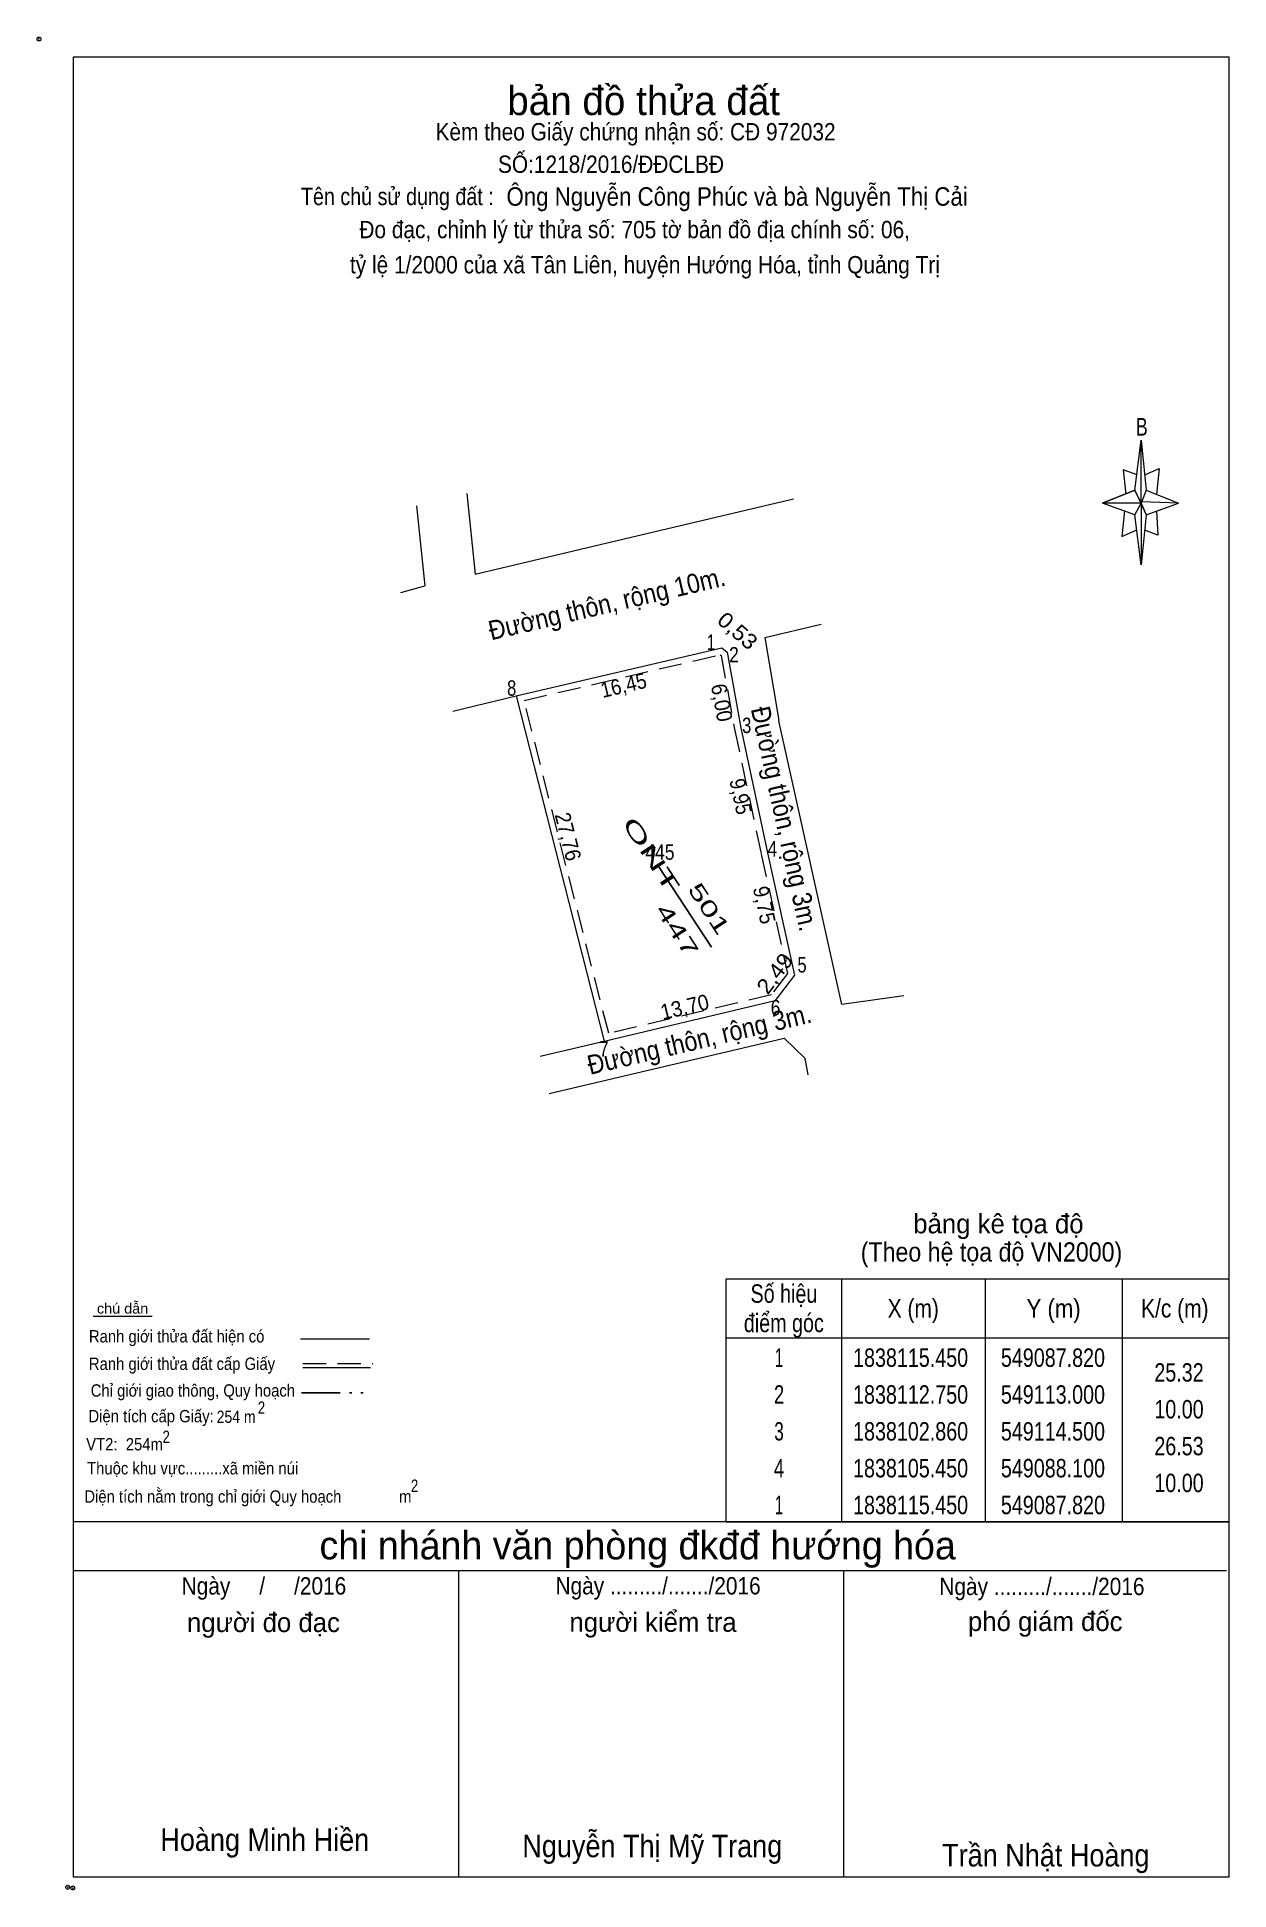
# Model space of a CAD drawing. Header units: metres. Extents: x 549302 to 550096, y 1838230 to 1838380.
# Drawn here: x 549301.8 to 549394.7, y 1838235.3 to 1838379.6 of the extents above; entities that cross this region are included whole.
import ezdxf
from ezdxf.enums import TextEntityAlignment as Align

# ---------------------------------------------------------------- set-up
doc = ezdxf.new("R2010")
doc.units = ezdxf.units.M
doc.header["$LTSCALE"] = 0.6
doc.header["$PDMODE"] = 32
doc.header["$PDSIZE"] = 0.3
for name, pattern in [('DASH_DOUBLE_DOT', [9.2, 5, -1.2, 0.3, -1.2, 0.3, -1.2]), ('DOTTED', [1.5, 0.3, -1.2]), ('MEDIUM_DASHED', [4.5, 3, -1.5])]:
    doc.linetypes.add(name, pattern=pattern)
for name, color, linetype, lineweight in [('1', 7, 'DOTTED', 13), ('13', 7, 'Continuous', 25), ('18', 7, 'Continuous', 25), ('23', 7, 'Continuous', 13), ('28', 7, 'Continuous', 13), ('63', 7, 'Continuous', 13)]:
    doc.layers.add(name, color=color, linetype=linetype, lineweight=lineweight)

msp = doc.modelspace()

# ---------------------------------------------------------------- texts
at = {"layer": '1', "width": 0.85}
msp.add_text('445', height=1.2, dxfattribs=at).set_placement((549350.34, 1838315.52), align=Align.CENTER)
at = {"layer": '13', "width": 1.95}
msp.add_text('ONT ', height=1.2, rotation=303.098, dxfattribs=at).set_placement((549351.4245, 1838312.0953), align=Align.RIGHT)
msp.add_text('ONT ', height=1.2, rotation=303.098, dxfattribs=at).set_placement((549351.4245, 1838312.0953), align=Align.RIGHT)
msp.add_text('ONT ', height=1.2, rotation=303.098, dxfattribs=at).set_placement((549351.4245, 1838312.0953), align=Align.RIGHT)
at = {"layer": '13'}
for s, width, p in [('501', 1.65, (549353.6674, 1838311.3876)), ('501', 1.65, (549353.6674, 1838311.3876)), ('501', 1.65, (549353.6674, 1838311.3876)), ('447', 1.7, (549351.1961, 1838309.7076)), ('447', 1.7, (549351.1961, 1838309.7076)), ('447', 1.7, (549351.1961, 1838309.7076))]:
    msp.add_text(s, height=1.2, rotation=303.098, dxfattribs=dict(at, width=width)).set_placement(p, align=Align.CENTER)
at = {"layer": '28'}
for s, height, p in [('bản đồ thửa đất', 2.25, (549349.075, 1838373.53)), ('bảng kê tọa độ', 1.5, (549376.71, 1838286.42)), ('chi nhánh văn phòng đkđđ hướng hóa', 2.187, (549348.605, 1838261.02)), ('người đo đạc', 1.5, (549319.455, 1838255.36)), ('người kiểm tra', 1.5, (549349.805, 1838255.38)), ('phó giám đốc', 1.5, (549380.36, 1838255.44))]:
    msp.add_text(s, height=height, dxfattribs=at).set_placement(p, align=Align.CENTER)
for s, height, width, p in [('Kèm theo Giấy chứng nhận số: CĐ 972032', 1.35, 0.9, (549348.445, 1838371.56)), ('SỐ:1218/2016/ĐĐCLBĐ', 1.35, 0.9, (549346.53, 1838369.03)), ('Tên chủ sử dụng đất :', 1.35, 0.85, (549329.885, 1838366.52)), ('Đo đạc, chỉnh lý từ thửa số: 705 tờ bản đồ địa chính số: 06,', 1.35, 0.9, (549348.375, 1838363.94)), (' tỷ lệ 1/2000 của xã Tân Liên, huyện Hướng Hóa, tỉnh Quảng Trị', 1.35, 0.9, (549348.95, 1838361.2)), ('B', 1.378, 0.75, (549387.88, 1838348.56)), ('(Theo hệ tọa độ VN2000)', 1.5, 0.9, (549376.17, 1838284.22)), ('chú dẫn', 0.8, 1.05, (549308.48, 1838280.17)), ('Ranh giới thửa đất hiện có ', 0.96, 0.9, (549312.855, 1838277.92)), ('Ranh giới thửa đất cấp Giấy', 0.96, 0.9, (549313.11, 1838275.78)), ('Chỉ giới giao thông, Quy hoạch', 0.96, 0.9, (549313.96, 1838273.7)), ('Diện tích cấp Giấy: ', 0.96, 0.9, (549310.865, 1838271.7)), ('254 m ', 0.96, 0.85, (549317.48, 1838271.65)), ('2', 0.96, 0.8, (549319.3, 1838272.36)), ('2', 0.96, 0.8, (549319.3, 1838272.36)), ('2', 0.96, 0.8, (549311.88, 1838270.09)), (' VT2:  254m ', 0.96, 0.9, (549308.635, 1838269.51)), ('Thuộc khu vực.........xã miền núi', 0.96, 0.9, (549313.94, 1838267.64)), ('Diện tích nằm trong chỉ giới Quy hoạch              m', 0.96, 0.9, (549318.245, 1838265.44)), ('2', 0.96, 0.8, (549331.23, 1838266.28)), ('Ngày     /     /2016', 1.35, 0.9, (549319.495, 1838258.28)), ('Ngày ........./......./2016', 1.35, 0.9, (549350.2, 1838258.29)), ('Ngày ........./......./2016', 1.35, 0.9, (549380.1, 1838258.24)), ('Hoàng Minh Hiền', 1.75, 0.9, (549319.56, 1838238.31)), ('Nguyễn Thị Mỹ Trang', 1.75, 0.9, (549349.75, 1838237.82)), ('Trần Nhật Hoàng', 1.75, 0.9, (549380.405, 1838237.1))]:
    msp.add_text(s, height=height, dxfattribs=dict(at, width=width)).set_placement(p, align=Align.CENTER)
at = {"layer": '28', "width": 0.9}
msp.add_text('Ông Nguyễn Công Phúc và bà Nguyễn Thị Cải', height=1.44, dxfattribs=at).set_placement((549338.39, 1838366.47))
at = {"layer": '63'}
for s, height, rotation, width, p in [('Đường thôn, rộng 10m.', 1.5, 13.141, 0.9, (549346.3745, 1838334.7538)), ('0,53', 1.2, 318.814, 1.1, (549355.9949, 1838332.9082)), ('16,45', 1.2, 13.141, 0.9, (549347.6436, 1838328.5334)), ('6,00', 1.2, 280.373, 0.95, (549354.573, 1838327.653)), ('Đường thôn, rộng 3m.', 1.5, 282.382, 0.9, (549359.3256, 1838318.5608)), ('9,95', 1.2, 282.067, 0.9, (549356.0435, 1838320.3304)), ('27,76', 1.2, 284.267, 0.95, (549342.6059, 1838317.1779)), ('9,75', 1.2, 282.382, 0.95, (549357.892, 1838311.8687)), ('2,49', 1.2, 52.992, 1.1, (549359.7708, 1838306.3038)), ('13,70', 1.2, 13.296, 0.95, (549352.407, 1838303.4741)), ('Đường thôn, rộng 3m.', 1.5, 13.296, 0.9, (549353.5825, 1838300.8158))]:
    msp.add_text(s, height=height, rotation=rotation, dxfattribs=dict(at, width=width)).set_placement(p, align=Align.CENTER)
for s, height, width, p in [(' 1', 1.2, 0.75, (549354.66, 1838331.87)), (' 2', 1.2, 0.85, (549356.49, 1838330.89)), (' 8', 1.2, 0.8, (549339.15, 1838328.3)), (' 3', 1.2, 0.8, (549357.46, 1838325.39)), (' 4', 1.2, 0.85, (549359.48, 1838315.77)), (' 5', 1.2, 0.8, (549361.77, 1838306.74)), (' 6', 1.2, 0.85, (549359.73, 1838303.4)), (' 7', 1.2, 0.8, (549346.34, 1838300.19)), ('25.32', 1.435, 0.8, (549392.7, 1838274.87)), ('10.00', 1.435, 0.8, (549392.7, 1838272)), ('26.53', 1.435, 0.8, (549392.7, 1838269.13)), ('10.00', 1.435, 0.8, (549392.7, 1838266.26))]:
    msp.add_text(s, height=height, dxfattribs=dict(at, width=width)).set_placement(p, align=Align.RIGHT)
for s, width, p in [('Số hiệu', 0.8, (549360.005, 1838281.01)), ('X (m)', 0.85, (549370.08, 1838279.86)), ('Y (m)', 0.9, (549381.01, 1838279.86)), ('K/c (m)', 0.85, (549390.455, 1838279.86)), ('điểm góc', 0.8, (549359.995, 1838278.72)), ('1', 0.6, (549359.615, 1838276.02)), ('1838115.450', 0.8, (549369.87, 1838276.02)), ('549087.820', 0.8, (549380.96, 1838276.02)), ('2', 0.75, (549359.625, 1838273.15)), ('1838112.750', 0.8, (549369.87, 1838273.15)), ('549113.000', 0.8, (549380.96, 1838273.15)), ('3', 0.7, (549359.62, 1838270.28)), ('1838102.860', 0.8, (549369.87, 1838270.28)), ('549114.500', 0.8, (549380.96, 1838270.28)), ('4', 0.75, (549359.62, 1838267.41)), ('1838105.450', 0.8, (549369.87, 1838267.41)), ('549088.100', 0.8, (549380.96, 1838267.41)), ('1', 0.6, (549359.615, 1838264.54)), ('1838115.450', 0.8, (549369.87, 1838264.54)), ('549087.820', 0.8, (549380.96, 1838264.54))]:
    msp.add_text(s, height=1.435, dxfattribs=dict(at, width=width)).set_placement(p, align=Align.CENTER)

# ---------------------------------------------------------------- linework, layer by layer
at = {"layer": '1', "linetype": 'MEDIUM_DASHED'}
msp.add_lwpolyline([(549355.03, 1838331.49), (549355.11, 1838331.43), (549356.16, 1838325.69), (549358.24, 1838315.95), (549360.28, 1838306.66), (549359.03, 1838305), (549346.35, 1838302), (549339.76, 1838327.93)], close=True, dxfattribs=at)
at = {"layer": '13'}
msp.add_line((549350.27, 1838314.97), (549354.35, 1838308.71), dxfattribs=at)
msp.add_line((549350.27, 1838314.97), (549354.35, 1838308.71), dxfattribs=at)
msp.add_line((549350.27, 1838314.97), (549354.35, 1838308.71), dxfattribs=at)
at = {"layer": '18', "lineweight": 13}
for p, q in [((549335.3, 1838344.05), (549335.96, 1838337.77)), ((549331.38, 1838343.1), (549332.03, 1838336.85)), ((549330.15, 1838336.33), (549332.03, 1838336.85)), ((549358.51, 1838332.83), (549362.91, 1838333.87)), ((549355.57, 1838331.69), (549356.65, 1838325.79)), ((549334.22, 1838327.1), (549339.15, 1838328.3)), ((549339.15, 1838328.3), (549345.99, 1838301.4)), ((549360.82, 1838306.54), (549359.32, 1838304.55)), ((549345.99, 1838301.4), (549359.32, 1838304.55)), ((549341.02, 1838300.23), (549345.99, 1838301.4)), ((549346.68, 1838298.48), (549360.01, 1838301.63)), ((549361.88, 1838298.77), (549361.65, 1838300.04)), ((549341.71, 1838297.31), (549346.68, 1838298.48))]:
    msp.add_line(p, q, dxfattribs=at)
for points in [[(549335.96, 1838337.77), (549345.69, 1838340.07), (549354.25, 1838342.1), (549360.74, 1838343.63)], [(549339.15, 1838328.3), (549355.17, 1838332.04), (549355.57, 1838331.69)], [(549356.65, 1838325.79), (549358.73, 1838316.06), (549360.82, 1838306.54)]]:
    msp.add_lwpolyline(points, dxfattribs=at)
at = {"layer": '23'}
for p, q in [((549358.51, 1838332.83), (549359.53, 1838326.83)), ((549359.53, 1838326.83), (549359.61, 1838326.34))]:
    msp.add_line(p, q, dxfattribs=at)
msp.add_lwpolyline([(549369.34, 1838304.93), (549364.52, 1838304.25), (549359.61, 1838326.34)], dxfattribs=at)
msp.add_lwpolyline([(549369.34, 1838304.93), (549364.52, 1838304.25), (549359.61, 1838326.34)], dxfattribs=at)
msp.add_lwpolyline([(549369.34, 1838304.93), (549364.52, 1838304.25), (549359.61, 1838326.34)], dxfattribs=at)
msp.add_lwpolyline([(549369.34, 1838304.93), (549364.52, 1838304.25), (549359.61, 1838326.34)], dxfattribs=at)
at = {"layer": '28'}
for p, q in [((549387.33, 1838344.3), (549387.83, 1838348.2)), ((549387.33, 1838342.4), (549384.83, 1838343.3)), ((549388.23, 1838344.3), (549390.73, 1838343.3)), ((549388.23, 1838342.4), (549387.83, 1838338.5)), ((549389.03, 1838342.7), (549389.13, 1838340.8)), ((549389.13, 1838340.8), (549388.13, 1838341.2)), ((549306.18, 1838279.97), (549310.78, 1838279.97)), ((549322.33, 1838278.2), (549327.71, 1838278.2)), ((549322.53, 1838275.96), (549327.79, 1838275.96)), ((549304.67, 1838263.96), (549394.67, 1838263.96)), ((549304.67, 1838260.16), (549394.47, 1838260.16)), ((549304.67, 1838260.16), (549394.47, 1838260.16)), ((549304.67, 1838260.16), (549394.47, 1838260.16)), ((549334.67, 1838236.26), (549334.67, 1838260.16)), ((549364.67, 1838236.26), (549364.67, 1838260.16))]:
    msp.add_line(p, q, dxfattribs=at)
at = {"layer": '28', "linetype": 'MEDIUM_DASHED'}
msp.add_line((549322.53, 1838276.28), (549327.97, 1838276.28), dxfattribs=at)
at = {"layer": '28', "linetype": 'DASH_DOUBLE_DOT', "lineweight": 25}
msp.add_line((549322.43, 1838273.99), (549327.67, 1838273.99), dxfattribs=at)
at = {"layer": '28'}
for points in [[(549304.67, 1838378.06), (549394.67, 1838378.06), (549394.67, 1838236.26), (549304.67, 1838236.26)], [(549387.83, 1838348.2), (549388.23, 1838344.3), (549387.83, 1838343.3)], [(549387.83, 1838343.3), (549384.83, 1838343.3), (549387.33, 1838344.3), (549388.23, 1838342.4), (549390.73, 1838343.3), (549387.83, 1838343.4)], [(549387.83, 1838343.3), (549387.83, 1838338.5), (549387.33, 1838342.4)]]:
    msp.add_lwpolyline(points, close=True, dxfattribs=at)
for points in [[(549388.13, 1838345.5), (549389.23, 1838346), (549389.03, 1838344)], [(549387.53, 1838345.5), (549386.43, 1838345.9), (549386.63, 1838344)], [(549387.83, 1838343.3), (549387.33, 1838344.3), (549384.83, 1838343.3)], [(549387.83, 1838343.3), (549388.23, 1838342.4), (549390.73, 1838343.3)], [(549386.53, 1838342.7), (549386.33, 1838340.7), (549387.43, 1838341.2)], [(549394.67, 1838236.26), (549304.67, 1838236.26), (549304.67, 1838260.16)]]:
    msp.add_lwpolyline(points, dxfattribs=at)
for p in [(549301.97, 1838379.46), (549304.21, 1838235.48), (549304.61, 1838235.42)]:
    msp.add_point(p, dxfattribs=at)
at = {"layer": '63'}
for p, q in [((549360.01, 1838301.63), (549361.65, 1838300.04)), ((549364.48, 1838282.88), (549364.48, 1838263.93)), ((549375.68, 1838282.88), (549375.68, 1838263.93)), ((549386.35, 1838282.88), (549386.35, 1838263.93)), ((549355.51, 1838278.29), (549394.67, 1838278.29))]:
    msp.add_line(p, q, dxfattribs=at)
msp.add_lwpolyline([(549355.51, 1838282.88), (549394.67, 1838282.88), (549394.67, 1838263.93), (549355.51, 1838263.93)], close=True, dxfattribs=at)

msp.set_redraw_order([(e.dxf.handle, doc.entitydb.next_handle()) for e in msp.query("TEXT MTEXT ATTDEF DIMENSION ARC_DIMENSION")])  # texts and dimensions are drawn at this point

doc.saveas('drawing.dxf')
